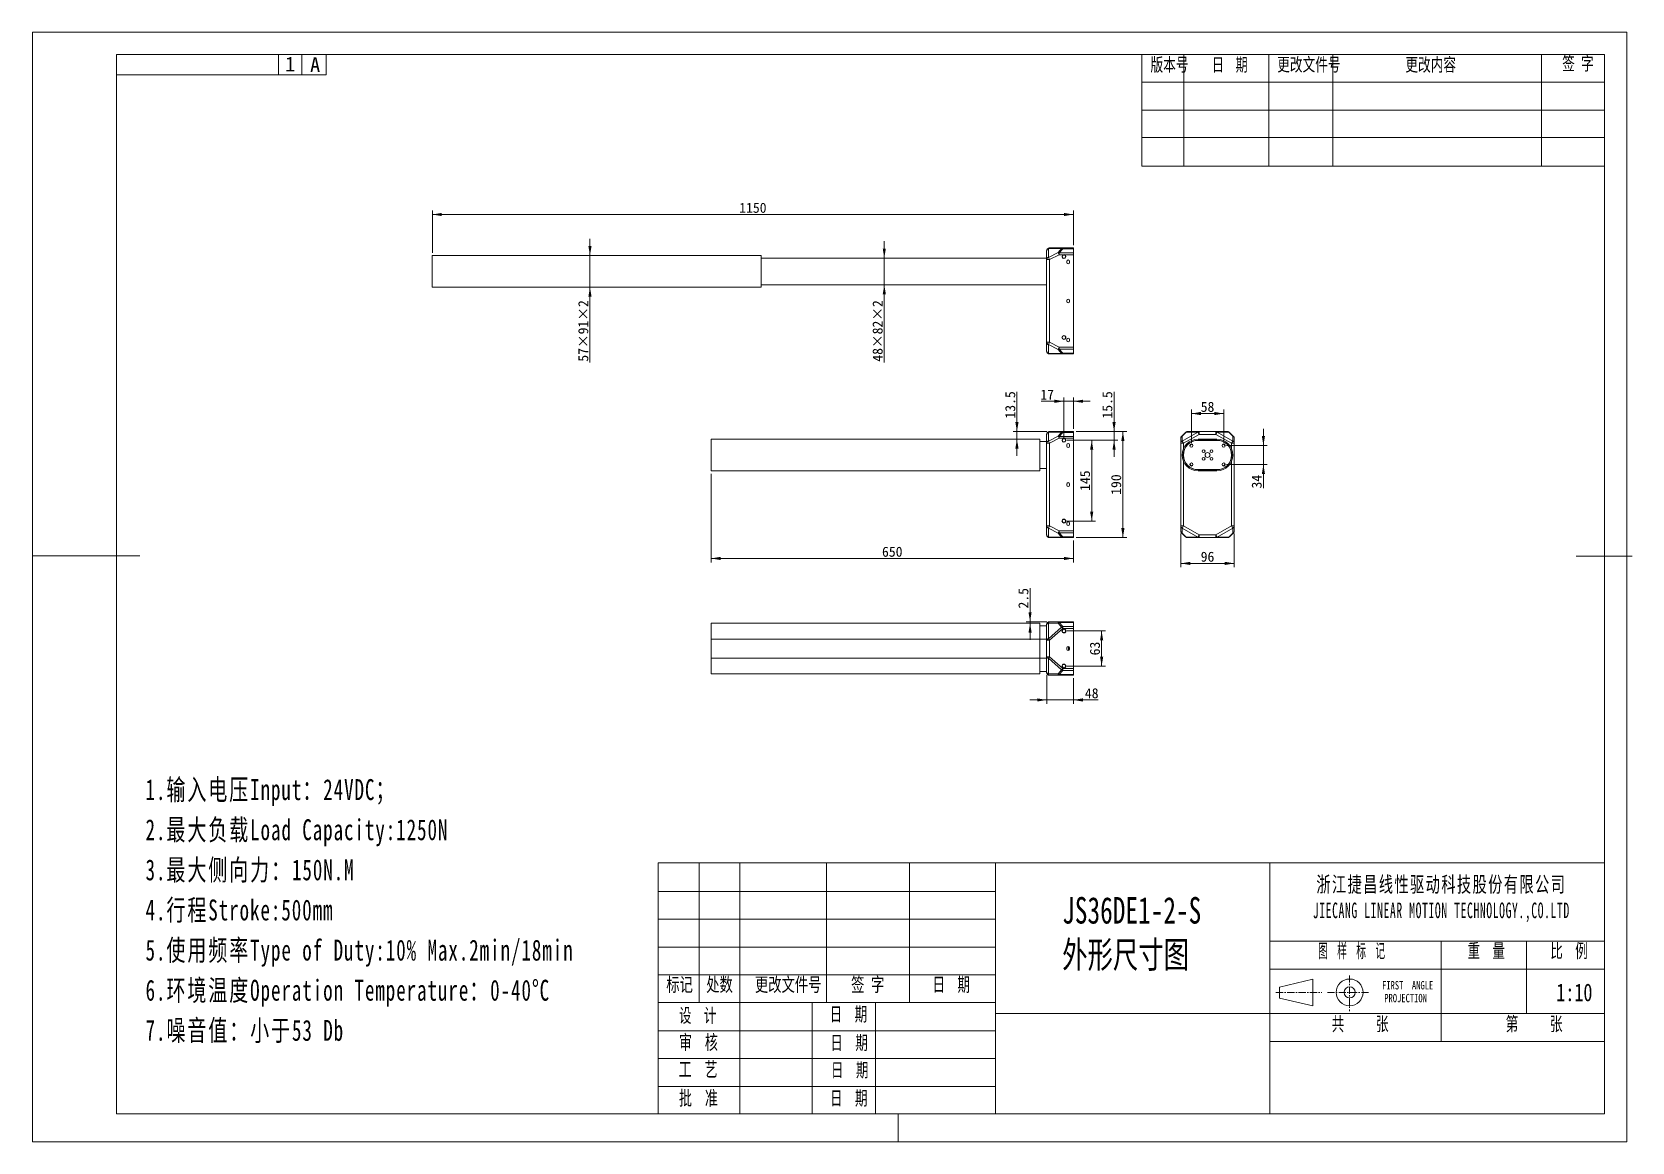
# Model space of a CAD drawing. Header units: millimetres. Extents: x -1 to 2869, y -1 to 1989.
import ezdxf

# ---------------------------------------------------------------- set-up
doc = ezdxf.new("R2010")
doc.units = ezdxf.units.MM
doc.linetypes.add('CENTER', pattern=[10.16, 6.35, -1.27, 1.27, -1.27])
doc.linetypes.add('CENTERX2', pattern=[20.32, 12.7, -2.54, 2.54, -2.54])
doc.layers.get('0').update_dxf_attribs({"lineweight": 18})
for name, color, linetype, lineweight in [('_MODEL5_1_DXF_CONTINUOUS_LINE', 7, 'Continuous', 18), ('_MODEL5_2_DXF_CONTINUOUS_LINE', 7, 'Continuous', 18), ('CAXA4', 3, 'Continuous', 25), ('DIBAN070201_DXF_CONTINUOUS_LINE', 7, 'Continuous', 18), ('OMNIMAX_FRAMDXF_CONTINUOUS_LINE', 7, 'Continuous', 18), ('OVALLEGHALOWDXF_CONTINUOUS_LINE', 7, 'Continuous', 18), ('尺寸线层', 3, 'Continuous', 18)]:
    doc.layers.add(name, color=color, linetype=linetype, lineweight=lineweight)
doc.styles.add('SLDTEXTSTYLE1', font='', dxfattribs={"width": 0.7})
doc.styles.add('SLDTEXTSTYLE2', font='', dxfattribs={"width": 0.75})
doc.styles.add('SLDTEXTSTYLE3', font='', dxfattribs={"width": 0.666667})
doc.styles.add('SLDTEXTSTYLE4', font='', dxfattribs={"width": 0.65625})
doc.styles.add('SLDTEXTSTYLE5', font='', dxfattribs={"width": 0.496589})
doc.styles.add('标准', font='', dxfattribs={"width": 0.667})
doc.styles.get('SLDTEXTSTYLE1').set_extended_font_data('宋体')
doc.styles.get('SLDTEXTSTYLE2').set_extended_font_data('宋体')
doc.styles.get('SLDTEXTSTYLE3').set_extended_font_data('宋体')
doc.styles.get('SLDTEXTSTYLE4').set_extended_font_data('宋体')
doc.styles.get('SLDTEXTSTYLE5').set_extended_font_data('宋体')
doc.styles.get('标准').set_extended_font_data('宋体')
doc.dimstyles.get("Standard").update_dxf_attribs({"dimtxt": 18, "dimasz": 17, "dimexe": 7, "dimexo": 5, "dimgap": 3, "dimtad": 1, "dimdec": 1, "dimdsep": 46, "dimtxsty": 'Standard', "dimcen": 0.09, "dimdle": 30, "dimadec": 0, "dimazin": 0, "dimtfac": 1, "dimtmove": 0, "dimatfit": 3, "dimfxl": 1, "dimtolj": 1, "dimarcsym": 0})

msp = doc.modelspace()

# ---------------------------------------------------------------- texts
at = {"color": 7, "linetype": 'Continuous', "lineweight": 0, "char_height": 26.46, "attachment_point": 1}
for s, insert, width in [('1', (453.52, 1944.86), 21.5805), ('A', (498.23, 1943.92), 35.7705)]:
    msp.add_mtext(s, dxfattribs=dict(at, insert=insert, width=width))
at = {"color": 7, "linetype": 'Continuous', "lineweight": -2, "char_height": 23.812, "attachment_point": 1}
for s, insert, width, style in [('版本号', (2005.71, 1942.59), 138.0061, 'SLDTEXTSTYLE1'), ('日  期', (2115.94, 1942.59), 121.6982, 'SLDTEXTSTYLE4'), ('更改文件号', (2232.96, 1942.82), 232.99, 'SLDTEXTSTYLE1'), ('更改内容', (2462.86, 1942.59), 185.8705, 'SLDTEXTSTYLE1'), ('签 字', (2744.09, 1944.63), 115.0982, 'SLDTEXTSTYLE1')]:
    msp.add_mtext(s, dxfattribs=dict(at, insert=insert, width=width, style=style))
at = {"linetype": 'CENTER', "insert": (2527.37, 434.38), "char_height": 28, "width": 944.193, "attachment_point": 5}
msp.add_mtext('{\\W0.7;\\T1.1;\\C0;浙江捷昌线性驱动科技股份有限公司\\P\\W0.55;JIECANG LINEAR MOTION TECHNOLOGY.,CO.LTD}', dxfattribs=at)
at = {"color": 7, "linetype": 'Continuous', "insert": (1847.3, 438.51), "char_height": 47.625, "width": 515.5207, "attachment_point": 1, "style": 'SLDTEXTSTYLE1'}
msp.add_mtext('JS36DE1-2-S\\P外形尺寸图', dxfattribs=at)
at = {"color": 7, "linetype": 'Continuous', "lineweight": 0, "attachment_point": 1}
for s, insert, char_height, width, style in [('图  样  标  记', (2306.32, 354.73), 25, 242.0527, 'SLDTEXTSTYLE5'), ('重  量', (2574.45, 354.73), 25, 136.9326, 'SLDTEXTSTYLE4'), ('比  例', (2722.87, 354.73), 25, 129.9668, 'SLDTEXTSTYLE4'), ('标记', (1137.11, 294.19), 25, 95.6145, 'SLDTEXTSTYLE1'), ('处数', (1208.81, 294.19), 25, 95.0279, 'SLDTEXTSTYLE1'), ('更改文件号', (1296.12, 294.19), 25, 244.6089, 'SLDTEXTSTYLE1'), ('签 字', (1468.66, 294.19), 25, 120.838, 'SLDTEXTSTYLE1'), ('日  期', (1614.69, 294.19), 25, 127.7671, 'SLDTEXTSTYLE4'), ('FIRST  ANGLE', (2421.04, 287.91), 15, 191.3128, 'SLDTEXTSTYLE2'), ('PROJECTION', (2425, 264.88), 15, 159.8883, 'SLDTEXTSTYLE2'), ('设  计', (1159.91, 238.7), 25, 136.1994, 'SLDTEXTSTYLE4'), ('日  期', (1430.32, 241.15), 25, 127.7671, 'SLDTEXTSTYLE4'), ('共     张', (2330.63, 223.78), 25, 210.8007, 'SLDTEXTSTYLE3'), ('第     张', (2642.76, 223.78), 25, 210.6145, 'SLDTEXTSTYLE3'), ('审  核', (1159.91, 191.21), 26, 139.169, 'SLDTEXTSTYLE4'), ('日  期', (1431.45, 190.02), 25, 127.7671, 'SLDTEXTSTYLE4'), ('工  艺', (1159.27, 142.81), 26, 140.8848, 'SLDTEXTSTYLE4'), ('日  期', (1432.6, 141.06), 25, 127.7671, 'SLDTEXTSTYLE4'), ('批  准', (1159.9, 91.17), 26, 142.4099, 'SLDTEXTSTYLE4'), ('日  期', (1430.91, 90.49), 25, 127.7671, 'SLDTEXTSTYLE4')]:
    msp.add_mtext(s, dxfattribs=dict(at, insert=insert, char_height=char_height, width=width, style=style))
at = {"color": 7, "insert": (2733.61, 283.54), "char_height": 31.75, "width": 125.0489, "attachment_point": 1, "style": 'SLDTEXTSTYLE2'}
msp.add_mtext('1:10', dxfattribs=at)
at = {"layer": 'CAXA4', "color": 0, "linetype": 'Continuous', "insert": (203.11, 649.86), "char_height": 37.5, "width": 1589.0064, "attachment_point": 1, "line_spacing_factor": 1.15057, "style": '标准'}
msp.add_mtext('\\T1.1;1.输入电压Input：24VDC；\\P2.最大负载Load Capacity:1250N\\P3.最大侧向力：150N.M\\P4.行程Stroke:500mm\\P5.使用频率Type of Duty:10% Max.2min/18min\\P6.环境温度Operation Temperature：0-40%%DC\\P7.噪音值：小于53 Db', dxfattribs=at)

# ---------------------------------------------------------------- blocks, each defined once
blk = doc.blocks.new('*X3')
at = {"layer": '尺寸线层', "linetype": 'Continuous', "lineweight": 15}
for points in [[(2208.2, 1247.9), (2211.1, 1264.9), (2205.4, 1264.9)], [(2208.2, 1213.9), (2211.1, 1196.9), (2205.4, 1196.9)]]:
    blk.add_hatch(color=0, dxfattribs=at).paths.add_polyline_path(points, flags=0)
at = {"layer": '尺寸线层', "color": 0, "linetype": 'Continuous', "lineweight": 15}
for p, q in [((2208.2, 1277.9), (2208.2, 1171.4)), ((2142, 1247.9), (2215.2, 1247.9)), ((2142, 1213.9), (2215.2, 1213.9))]:
    blk.add_line(p, q, dxfattribs=at)
at = {"layer": '尺寸线层', "color": 0, "lineweight": 15, "insert": (2196.3, 1183.1), "char_height": 18, "width": 46.659, "attachment_point": 5, "rotation": 90}
blk.add_mtext('34', dxfattribs=at)
blk = doc.blocks.new('*X4')
at = {"layer": '尺寸线层', "linetype": 'Continuous', "lineweight": 15}
for points in [[(2079, 1305.2), (2096, 1308.1), (2096, 1302.4)], [(2137, 1305.2), (2120, 1308.1), (2120, 1302.4)]]:
    blk.add_hatch(color=0, dxfattribs=at).paths.add_polyline_path(points, flags=0)
at = {"layer": '尺寸线层', "color": 0, "linetype": 'Continuous', "lineweight": 15}
for p, q in [((2079, 1252.9), (2079, 1312.2)), ((2079, 1305.2), (2137, 1305.2)), ((2137, 1252.9), (2137, 1312.2))]:
    blk.add_line(p, q, dxfattribs=at)
at = {"layer": '尺寸线层', "color": 0, "lineweight": 15, "insert": (2108, 1317.1), "char_height": 18, "width": 45.453, "attachment_point": 5}
blk.add_mtext('58', dxfattribs=at)
blk = doc.blocks.new('*X5')
at = {"layer": '尺寸线层', "linetype": 'Continuous', "lineweight": 15}
for points in [[(2060, 1036.6), (2077, 1033.8), (2077, 1039.4)], [(2156, 1036.6), (2139, 1033.8), (2139, 1039.4)]]:
    blk.add_hatch(color=0, dxfattribs=at).paths.add_polyline_path(points, flags=0)
at = {"layer": '尺寸线层', "color": 0, "linetype": 'Continuous', "lineweight": 15}
for p, q in [((2060, 1090), (2060, 1029.6)), ((2156, 1090), (2156, 1029.6)), ((2156, 1036.6), (2060, 1036.6))]:
    blk.add_line(p, q, dxfattribs=at)
at = {"layer": '尺寸线层', "color": 0, "lineweight": 15, "insert": (2108, 1048.5), "char_height": 18, "width": 46.659, "attachment_point": 5}
blk.add_mtext('96', dxfattribs=at)
blk = doc.blocks.new('*X6')
at = {"layer": '尺寸线层', "linetype": 'Continuous', "lineweight": 15}
for points in [[(1956.2, 1272.9), (1953.3, 1255.9), (1959, 1255.9)], [(1956.2, 1082.9), (1953.3, 1099.9), (1959, 1099.9)]]:
    blk.add_hatch(color=0, dxfattribs=at).paths.add_polyline_path(points, flags=0)
at = {"layer": '尺寸线层', "color": 0, "linetype": 'Continuous', "lineweight": 15}
for p, q in [((1872.5, 1272.9), (1963.2, 1272.9)), ((1956.2, 1082.9), (1956.2, 1272.9)), ((1872.5, 1082.9), (1963.2, 1082.9))]:
    blk.add_line(p, q, dxfattribs=at)
at = {"layer": '尺寸线层', "color": 0, "lineweight": 15, "insert": (1944.2, 1177.9), "char_height": 18, "width": 68.782, "attachment_point": 5, "rotation": 90}
blk.add_mtext('190', dxfattribs=at)
blk = doc.blocks.new('*X7')
at = {"layer": '尺寸线层', "linetype": 'Continuous', "lineweight": 15}
for points in [[(1217.5, 1045.5), (1234.5, 1048.3), (1234.5, 1042.6)], [(1867.5, 1045.5), (1850.5, 1048.3), (1850.5, 1042.6)]]:
    blk.add_hatch(color=0, dxfattribs=at).paths.add_polyline_path(points, flags=0)
at = {"layer": '尺寸线层', "color": 0, "linetype": 'Continuous', "lineweight": 15}
for p, q in [((1217.5, 1197.4), (1217.5, 1038.5)), ((1867.5, 1077.9), (1867.5, 1038.5)), ((1217.5, 1045.5), (1867.5, 1045.5))]:
    blk.add_line(p, q, dxfattribs=at)
at = {"layer": '尺寸线层', "color": 0, "lineweight": 15, "insert": (1542.5, 1057.4), "char_height": 18, "width": 72.201, "attachment_point": 5}
blk.add_mtext('650', dxfattribs=at)
blk = doc.blocks.new('*X8')
at = {"layer": '尺寸线层', "linetype": 'Continuous', "lineweight": 15}
for points in [[(1918, 915.5), (1920.9, 898.5), (1915.2, 898.5)], [(1918, 852.5), (1920.9, 869.5), (1915.2, 869.5)]]:
    blk.add_hatch(color=0, dxfattribs=at).paths.add_polyline_path(points, flags=0)
at = {"layer": '尺寸线层', "color": 0, "linetype": 'Continuous', "lineweight": 15}
for p, q in [((1855.5, 915.5), (1925, 915.5)), ((1918, 915.5), (1918, 852.5)), ((1855.5, 852.5), (1925, 852.5))]:
    blk.add_line(p, q, dxfattribs=at)
at = {"layer": '尺寸线层', "color": 0, "lineweight": 15, "insert": (1906.1, 884), "char_height": 18, "width": 45.855, "attachment_point": 5, "rotation": 90}
blk.add_mtext('63', dxfattribs=at)
blk = doc.blocks.new('*X9')
at = {"layer": '尺寸线层', "linetype": 'Continuous', "lineweight": 15}
for points in [[(1819.5, 791.8), (1802.5, 794.7), (1802.5, 789)], [(1867.5, 791.8), (1884.5, 794.7), (1884.5, 789)]]:
    blk.add_hatch(color=0, dxfattribs=at).paths.add_polyline_path(points, flags=0)
at = {"layer": '尺寸线层', "color": 0, "linetype": 'Continuous', "lineweight": 15}
for p, q in [((1819.5, 836), (1819.5, 784.8)), ((1867.5, 831), (1867.5, 784.8)), ((1789.5, 791.8), (1911.9, 791.8))]:
    blk.add_line(p, q, dxfattribs=at)
at = {"layer": '尺寸线层', "color": 0, "lineweight": 15, "insert": (1900.3, 803.7), "char_height": 18, "width": 46.659, "attachment_point": 5}
blk.add_mtext('48', dxfattribs=at)
blk = doc.blocks.new('*X10')
at = {"layer": '尺寸线层', "linetype": 'Continuous', "lineweight": 15}
for points in [[(1850.5, 1327.2), (1833.5, 1330), (1833.5, 1324.4)], [(1867.5, 1327.2), (1884.5, 1330), (1884.5, 1324.4)]]:
    blk.add_hatch(color=0, dxfattribs=at).paths.add_polyline_path(points, flags=0)
at = {"layer": '尺寸线层', "color": 0, "linetype": 'Continuous', "lineweight": 15}
for p, q in [((1809.6, 1327.2), (1897.5, 1327.2)), ((1850.5, 1262.4), (1850.5, 1334.2)), ((1867.5, 1277.9), (1867.5, 1334.2))]:
    blk.add_line(p, q, dxfattribs=at)
at = {"layer": '尺寸线层', "color": 0, "lineweight": 15, "insert": (1820.3, 1339.1), "char_height": 18, "width": 42.637, "attachment_point": 5}
blk.add_mtext('17', dxfattribs=at)
blk = doc.blocks.new('*X11')
at = {"layer": '尺寸线层', "linetype": 'Continuous', "lineweight": 15}
for points in [[(1766.1, 1272.9), (1769, 1289.9), (1763.3, 1289.9)], [(1766.1, 1259.4), (1769, 1242.4), (1763.3, 1242.4)]]:
    blk.add_hatch(color=0, dxfattribs=at).paths.add_polyline_path(points, flags=0)
at = {"layer": '尺寸线层', "color": 0, "linetype": 'Continuous', "lineweight": 15}
for p, q in [((1766.1, 1344.2), (1766.1, 1229.4)), ((1819.5, 1272.9), (1759.1, 1272.9)), ((1802.5, 1259.4), (1759.1, 1259.4))]:
    blk.add_line(p, q, dxfattribs=at)
at = {"layer": '尺寸线层', "color": 0, "lineweight": 15, "insert": (1754.2, 1320.7), "char_height": 18, "width": 93.922, "attachment_point": 5, "rotation": 90}
blk.add_mtext('13.5', dxfattribs=at)
blk = doc.blocks.new('*X12')
at = {"layer": '尺寸线层', "linetype": 'Continuous', "lineweight": 15}
for points in [[(1900.3, 1257.4), (1897.4, 1240.4), (1903.1, 1240.4)], [(1900.3, 1112.4), (1897.4, 1129.4), (1903.1, 1129.4)]]:
    blk.add_hatch(color=0, dxfattribs=at).paths.add_polyline_path(points, flags=0)
at = {"layer": '尺寸线层', "color": 0, "linetype": 'Continuous', "lineweight": 15}
for p, q in [((1855.5, 1257.4), (1907.3, 1257.4)), ((1900.3, 1112.4), (1900.3, 1257.4)), ((1855.5, 1112.4), (1907.3, 1112.4))]:
    blk.add_line(p, q, dxfattribs=at)
at = {"layer": '尺寸线层', "color": 0, "lineweight": 15, "insert": (1888.3, 1184.9), "char_height": 18, "width": 68.179, "attachment_point": 5, "rotation": 90}
blk.add_mtext('145', dxfattribs=at)
blk = doc.blocks.new('*X13')
at = {"layer": '尺寸线层', "linetype": 'Continuous', "lineweight": 15}
for points in [[(1940.4, 1272.9), (1943.2, 1289.9), (1937.5, 1289.9)], [(1940.4, 1257.4), (1943.2, 1240.4), (1937.5, 1240.4)]]:
    blk.add_hatch(color=0, dxfattribs=at).paths.add_polyline_path(points, flags=0)
at = {"layer": '尺寸线层', "color": 0, "linetype": 'Continuous', "lineweight": 15}
for p, q in [((1940.4, 1344.2), (1940.4, 1227.4)), ((1872.5, 1272.9), (1947.4, 1272.9)), ((1855.5, 1257.4), (1947.4, 1257.4))]:
    blk.add_line(p, q, dxfattribs=at)
at = {"layer": '尺寸线层', "color": 0, "lineweight": 15, "insert": (1928.4, 1320.7), "char_height": 18, "width": 93.922, "attachment_point": 5, "rotation": 90}
blk.add_mtext('15.5', dxfattribs=at)
blk = doc.blocks.new('*X14')
at = {"layer": '尺寸线层', "linetype": 'Continuous', "lineweight": 15}
for points in [[(1000.3, 1588.5), (997.4, 1605.5), (1003.1, 1605.5)], [(1000.3, 1531.5), (997.4, 1514.5), (1003.1, 1514.5)]]:
    blk.add_hatch(color=0, dxfattribs=at).paths.add_polyline_path(points, flags=0)
at = {"layer": '尺寸线层', "color": 0, "linetype": 'Continuous', "lineweight": 15}
for p, q in [((1000.3, 1397), (1000.3, 1618.5)), ((1111.2, 1588.5), (993.3, 1588.5)), ((1053.7, 1531.5), (993.3, 1531.5))]:
    blk.add_line(p, q, dxfattribs=at)
at = {"layer": '尺寸线层', "color": 0, "lineweight": 15, "insert": (988.3, 1453.3), "char_height": 18, "width": 225.453, "attachment_point": 5, "rotation": 90}
blk.add_mtext('57×91×2', dxfattribs=at)
blk = doc.blocks.new('*X15')
at = {"layer": '尺寸线层', "linetype": 'Continuous', "lineweight": 15}
for points in [[(1528.2, 1584), (1525.4, 1601), (1531, 1601)], [(1528.2, 1536), (1525.4, 1519), (1531, 1519)]]:
    blk.add_hatch(color=0, dxfattribs=at).paths.add_polyline_path(points, flags=0)
at = {"layer": '尺寸线层', "color": 0, "linetype": 'Continuous', "lineweight": 15}
for p, q in [((1528.2, 1396.7), (1528.2, 1614)), ((1558.1, 1584), (1521.2, 1584)), ((1548.9, 1536), (1521.2, 1536))]:
    blk.add_line(p, q, dxfattribs=at)
at = {"layer": '尺寸线层', "color": 0, "lineweight": 15, "insert": (1516.3, 1453.3), "char_height": 18, "width": 226.659, "attachment_point": 5, "rotation": 90}
blk.add_mtext('48×82×2', dxfattribs=at)
blk = doc.blocks.new('*X16')
at = {"layer": '尺寸线层', "linetype": 'Continuous', "lineweight": 15}
for points in [[(717.5, 1662), (734.5, 1664.8), (734.5, 1659.2)], [(1867.5, 1662), (1850.5, 1664.8), (1850.5, 1659.2)]]:
    blk.add_hatch(color=0, dxfattribs=at).paths.add_polyline_path(points, flags=0)
at = {"layer": '尺寸线层', "color": 0, "linetype": 'Continuous', "lineweight": 15}
for p, q in [((717.5, 1593.5), (717.5, 1669)), ((1867.5, 1607), (1867.5, 1669)), ((717.5, 1662), (1867.5, 1662))]:
    blk.add_line(p, q, dxfattribs=at)
at = {"layer": '尺寸线层', "color": 0, "lineweight": 15, "insert": (1292.5, 1673.9), "char_height": 18, "width": 94.525, "attachment_point": 5}
blk.add_mtext('1150', dxfattribs=at)
blk = doc.blocks.new('*X17')
at = {"layer": '尺寸线层', "linetype": 'Continuous', "lineweight": 15}
for points in [[(1789.7, 932), (1792.5, 949), (1786.9, 949)], [(1789.7, 929.5), (1792.5, 912.5), (1786.9, 912.5)]]:
    blk.add_hatch(color=0, dxfattribs=at).paths.add_polyline_path(points, flags=0)
at = {"layer": '尺寸线层', "color": 0, "linetype": 'Continuous', "lineweight": 15}
for p, q in [((1789.7, 992), (1789.7, 899.5)), ((1819.5, 932), (1782.7, 932)), ((1802.5, 929.5), (1782.7, 929.5))]:
    blk.add_line(p, q, dxfattribs=at)
at = {"layer": '尺寸线层', "color": 0, "lineweight": 15, "insert": (1777.8, 974.1), "char_height": 18, "width": 71.397, "attachment_point": 5, "rotation": 90}
blk.add_mtext('2.5', dxfattribs=at)

# ---------------------------------------------------------------- dimensions: what is measured, and where the dimension line sits
at = {"layer": '尺寸线层', "lineweight": 15}
for base, p1, p2, picture, middle in [((1867.45, 1661.99), (717.45, 1588.51), (1867.45, 1602.01), '*X16', (1292.45, 1673.94)), ((2136.97, 1305.23), (2078.97, 1247.89), (2136.97, 1247.89), '*X4', (2107.97, 1317.12)), ((1867.45, 1045.46), (1217.45, 1202.39), (1867.45, 1082.89), '*X7', (1542.45, 1057.36)), ((2059.97, 1036.61), (2155.97, 1094.96), (2059.97, 1094.96), '*X5', (2107.97, 1048.51))]:
    dim = msp.add_linear_dim(base=base, p1=p1, p2=p2, dimstyle='Standard', override={"dimsah": 1, "dimtfill": 1, "dimtzin": 8}, dxfattribs=at)
    dim.commit()
    dim.dimension.update_dxf_attribs({"geometry": picture, "text_midpoint": middle})
for base, p1, p2, text, picture, middle in [((1000.27, 1588.51), (1058.67, 1531.51), (1116.15, 1588.51), '57×91×2', '*X14', (988.32, 1453.32)), ((1528.19, 1584.01), (1553.95, 1536.01), (1563.14, 1584.01), '48×82×2', '*X15', (1516.29, 1453.32))]:
    dim = msp.add_linear_dim(base=base, p1=p1, p2=p2, angle=90, text=text, dimstyle='Standard', override={"dimsah": 1, "dimtfill": 1}, dxfattribs=at)
    dim.commit()
    dim.dimension.update_dxf_attribs({"geometry": picture, "text_midpoint": middle, "dimtype": 160})
for base, p1, p2, picture, middle in [((1766.15, 1259.39), (1824.45, 1272.89), (1807.45, 1259.39), '*X11', (1754.2, 1320.67)), ((1940.37, 1257.39), (1867.45, 1272.89), (1850.45, 1257.39), '*X13', (1928.42, 1320.67)), ((2208.25, 1213.89), (2136.97, 1247.89), (2136.97, 1213.89), '*X3', (2196.35, 1183.07)), ((1789.69, 929.47), (1824.45, 931.97), (1807.45, 929.47), '*X17', (1777.79, 974.12))]:
    dim = msp.add_linear_dim(base=base, p1=p1, p2=p2, angle=270, dimstyle='Standard', override={"dimsah": 1, "dimtfill": 1, "dimtzin": 8}, dxfattribs=at)
    dim.commit()
    dim.dimension.update_dxf_attribs({"geometry": picture, "text_midpoint": middle, "dimtype": 160})
for base, p1, p2, picture, middle in [((1867.45, 1327.19), (1850.45, 1257.39), (1867.45, 1272.89), '*X10', (1820.29, 1339.14)), ((1867.45, 791.83), (1819.45, 840.97), (1867.45, 835.97), '*X9', (1900.27, 803.73))]:
    dim = msp.add_linear_dim(base=base, p1=p1, p2=p2, dimstyle='Standard', override={"dimsah": 1, "dimtfill": 1, "dimtzin": 8}, dxfattribs=at)
    dim.commit()
    dim.dimension.update_dxf_attribs({"geometry": picture, "text_midpoint": middle, "dimtype": 160})
for base, p1, p2, angle, picture, middle in [((1956.18, 1272.89), (1867.45, 1082.89), (1867.45, 1272.89), 90, '*X6', (1944.23, 1177.89)), ((1900.27, 1257.39), (1850.45, 1112.39), (1850.45, 1257.39), 90, '*X12', (1888.32, 1184.89)), ((1918.02, 852.47), (1850.45, 915.47), (1850.45, 852.47), 270, '*X8', (1906.12, 883.97))]:
    dim = msp.add_linear_dim(base=base, p1=p1, p2=p2, angle=angle, dimstyle='Standard', override={"dimsah": 1, "dimtfill": 1, "dimtzin": 8}, dxfattribs=at)
    dim.commit()
    dim.dimension.update_dxf_attribs({"geometry": picture, "text_midpoint": middle})

# ---------------------------------------------------------------- linework, layer by layer
at = {"color": 7, "linetype": 'Continuous', "lineweight": 0}
for p, q in [((2860, 1989.12), (0, 1989.12)), ((0, 1989.12), (0, 0)), ((2860, 0), (2860, 1989.12)), ((441.39, 1948.93), (441.39, 1912.15)), ((483.25, 1949.21), (483.25, 1912.15)), ((527.26, 1948.93), (527.26, 1912.15)), ((1990.15, 1748.93), (1990.15, 1948.93)), ((2065.5, 1748.93), (2065.5, 1948.93)), ((2218.11, 1748.93), (2218.11, 1948.93)), ((2332.51, 1748.93), (2332.51, 1948.93)), ((2707.28, 1748.93), (2707.28, 1948.93)), ((527.26, 1912.15), (151.02, 1912.15)), ((2820, 1899.46), (1990.15, 1899.46)), ((2820, 1848.93), (1990.15, 1848.93)), ((2820, 1800.12), (1990.15, 1800.12)), ((2819.28, 1748.93), (1990.15, 1748.93)), ((-0.6, 1050.4), (193.05, 1050.4)), ((2869.4, 1049.46), (2769.4, 1049.46)), ((1122.31, 499.72), (2819.85, 499.72)), ((1122.31, 499.72), (1122.31, 49.72)), ((1196.26, 249.46), (1196.26, 499.46)), ((1268.86, 499.46), (1268.86, 49.46)), ((1424.79, 249.46), (1424.79, 499.46)), ((1573.32, 499.72), (1573.36, 249.46)), ((1727.52, 500), (1727.52, 50)), ((2219.85, 499.72), (2219.85, 49.72)), ((2819.85, 499.72), (2819.85, 49.72)), ((1122.31, 448.74), (1727.52, 448.74)), ((1122.31, 399.12), (1727.52, 399.12)), ((1122.31, 348.71), (1727.52, 348.71)), ((2219.4, 359.46), (2819.4, 359.46)), ((2527.01, 359.46), (2527.01, 179.46)), ((2679.88, 359.46), (2679.88, 229.46)), ((1122.31, 299.26), (1727.52, 299.26)), ((2219.4, 309.46), (2819.4, 309.46)), ((2237.13, 277.23), (2297.13, 291.23)), ((2297.13, 291.23), (2297.13, 243.23)), ((2237.13, 277.23), (2237.13, 257.23)), ((2237.13, 277.23), (2237.13, 257.23)), ((1122.31, 249.46), (1727.52, 249.46)), ((1398.69, 249.46), (1398.69, 49.46)), ((1512.56, 249.46), (1512.56, 49.46)), ((1727.52, 230), (2319.88, 230)), ((2237.13, 257.23), (2297.13, 243.23)), ((2319.88, 230), (2819.85, 230)), ((1122.31, 198.41), (1727.52, 198.41)), ((2219.85, 179.72), (2819.85, 179.72)), ((1122.31, 149.14), (1727.52, 149.14)), ((1122.31, 99.14), (1727.52, 99.14)), ((2819.85, 49.72), (1122.31, 49.72)), ((1552.9, -0.54), (1552.9, 49.46)), ((0, 0), (2860, 0))]:
    msp.add_line(p, q, dxfattribs=at)
at = {"color": 7, "linetype": 'Continuous', "lineweight": 15}
for p, q in [((2819.85, 1948.93), (151.02, 1948.93)), ((151.02, 1948.93), (151.02, 49.72)), ((2819.85, 49.72), (2819.85, 1948.93)), ((151.02, 49.72), (2819.85, 49.72))]:
    msp.add_line(p, q, dxfattribs=at)
at = {"color": 7, "linetype": 'CENTERX2', "lineweight": 0}
for p, q in [((2362.94, 298.08), (2362.94, 233.85)), ((2230.74, 267.23), (2313.08, 267.23)), ((2323, 267.57), (2398.11, 267.57))]:
    msp.add_line(p, q, dxfattribs=at)
at = {"color": 7, "linetype": 'Continuous', "lineweight": 0}
for radius in [24, 10]:
    msp.add_circle((2362.94, 267.57), radius, dxfattribs=at)
at = {"layer": '_MODEL5_1_DXF_CONTINUOUS_LINE', "color": 7, "linetype": 'Continuous'}
for p, q in [((1819.45, 1584.01), (1307.45, 1584.01)), ((1307.45, 1536.01), (1819.45, 1536.01)), ((1819.45, 1254.89), (1807.45, 1254.89)), ((1807.45, 1206.89), (1819.45, 1206.89)), ((1819.45, 924.97), (1807.45, 924.97)), ((1807.45, 900.97), (1819.45, 900.97)), ((1819.45, 866.97), (1807.45, 866.97)), ((1819.45, 842.97), (1807.45, 842.97))]:
    msp.add_line(p, q, dxfattribs=at)
for centre, start, end in [((2090.97, 1230.89), 118.08596, 132.32947), ((2124.97, 1230.89), 47.68681, 61.8783), ((2090.97, 1230.89), 227.67066, 241.9174), ((2124.97, 1230.89), 298.1242, 312.30833)]:
    msp.add_arc(centre, 22, start, end, dxfattribs=at)
at = {"layer": '_MODEL5_2_DXF_CONTINUOUS_LINE', "color": 7, "linetype": 'Continuous'}
for p, q in [((2124.97, 1257.14), (2090.97, 1257.14)), ((2090.97, 1204.64), (2124.97, 1204.64))]:
    msp.add_line(p, q, dxfattribs=at)
for centre, radius in [((2078.97, 1247.89), 2.9), ((2100.97, 1237.89), 2.5), ((2107.97, 1230.89), 4.5), ((2114.97, 1237.89), 2.5), ((2136.97, 1247.89), 2.9), ((2078.97, 1213.89), 2.9), ((2100.97, 1223.89), 2.5), ((2114.97, 1223.89), 2.5), ((2136.97, 1213.89), 2.9)]:
    msp.add_circle(centre, radius, dxfattribs=at)
for centre, start, end in [((2090.97, 1230.89), 90, 270), ((2124.97, 1230.89), 270, 90)]:
    msp.add_arc(centre, 26.25, start, end, dxfattribs=at)
at = {"layer": 'DIBAN070201_DXF_CONTINUOUS_LINE', "color": 7, "linetype": 'Continuous'}
for p, q in [((1855.6, 884.95), (1855.6, 883)), ((1858.6, 880.72), (1858.6, 887.23)), ((1860.3, 882.97), (1860.3, 884.97))]:
    msp.add_line(p, q, dxfattribs=at)
for centre, start, end in [((1857.95, 884.97), 0, 179.6795), ((1857.95, 882.97), 180.28043, 360)]:
    msp.add_arc(centre, 2.35, start, end, dxfattribs=at)
for points in [[(1855.6, 884.95), (1855.6, 884.96), (1855.6, 884.98), (1855.6, 884.99)], [(1855.6, 883), (1855.6, 882.99), (1855.6, 882.97), (1855.6, 882.96)]]:
    msp.add_open_spline(points, degree=3, dxfattribs=at)
at = {"layer": 'OMNIMAX_FRAMDXF_CONTINUOUS_LINE', "color": 7, "linetype": 'Continuous'}
for p, q in [((1819.45, 1417.01), (1819.45, 1597.01)), ((1819.45, 1581.09), (1824.45, 1581.09)), ((1822.46, 1601), (1846.22, 1601)), ((1822.46, 1601), (1822.46, 1585.07)), ((1822.46, 1585.07), (1840.16, 1593.92)), ((1824.45, 1581.09), (1822.46, 1585.07)), ((1824.45, 1602.01), (1867.45, 1602.01)), ((1842.15, 1589.94), (1824.45, 1581.09)), ((1824.45, 1432.93), (1824.45, 1581.09)), ((1840.16, 1593.92), (1846.22, 1601)), ((1840.16, 1593.92), (1842.15, 1589.94)), ((1848.21, 1600.55), (1842.15, 1593.48)), ((1867.45, 1593.48), (1842.15, 1593.48)), ((1842.15, 1589.94), (1842.15, 1593.48)), ((1842.15, 1589.94), (1849.75, 1589.94)), ((1848.21, 1600.55), (1848.21, 1602.01)), ((1848.21, 1600.55), (1867.45, 1600.55)), ((1849.75, 1589.94), (1849.85, 1589.45)), ((1850.45, 1589.51), (1850.45, 1590.02)), ((1851.05, 1589.45), (1851.15, 1589.94)), ((1851.15, 1589.94), (1867.45, 1589.94)), ((1867.45, 1602.01), (1867.45, 1412.01)), ((1855.45, 1576.01), (1855.45, 1578.01)), ((1860.45, 1578.01), (1860.45, 1576.01)), ((1855.45, 1506.01), (1855.45, 1508.01)), ((1860.45, 1508.01), (1860.45, 1506.01)), ((1855.45, 1436.01), (1855.45, 1438.01)), ((1860.45, 1438.01), (1860.45, 1436.01)), ((1824.45, 1432.93), (1819.45, 1432.93)), ((1822.46, 1428.95), (1824.45, 1432.93)), ((1840.16, 1420.1), (1822.46, 1428.95)), ((1822.46, 1428.95), (1822.46, 1413.03)), ((1846.22, 1413.03), (1822.46, 1413.03)), ((1824.45, 1432.93), (1842.15, 1424.08)), ((1824.45, 1412.01), (1867.45, 1412.01)), ((1842.15, 1424.08), (1840.16, 1420.1)), ((1846.22, 1413.03), (1840.16, 1420.1)), ((1867.45, 1424.08), (1842.15, 1424.08)), ((1842.15, 1420.55), (1842.15, 1424.08)), ((1842.15, 1420.55), (1867.45, 1420.55)), ((1842.15, 1420.55), (1848.21, 1413.48)), ((1867.45, 1413.48), (1848.21, 1413.48)), ((1848.21, 1412.01), (1848.21, 1413.48)), ((1819.45, 1087.89), (1819.45, 1267.89)), ((1822.46, 1271.88), (1846.22, 1271.88)), ((1822.46, 1271.88), (1822.46, 1255.95)), ((1822.46, 1255.95), (1840.16, 1264.8)), ((1824.45, 1272.89), (1867.45, 1272.89)), ((1840.16, 1264.8), (1846.22, 1271.88)), ((1840.16, 1264.8), (1842.15, 1260.82)), ((1848.21, 1271.43), (1842.15, 1264.36)), ((1867.45, 1264.36), (1842.15, 1264.36)), ((1842.15, 1260.82), (1842.15, 1264.36)), ((1848.21, 1271.43), (1848.21, 1272.89)), ((1848.21, 1271.43), (1867.45, 1271.43)), ((1867.45, 1272.89), (1867.45, 1082.89)), ((2061.44, 1264.36), (2068.51, 1271.43)), ((2069.77, 1271.88), (2062.7, 1264.8)), ((2062.7, 1255.95), (2090.56, 1271.88)), ((2062.7, 1255.95), (2062.7, 1264.8)), ((2092.83, 1267.89), (2064.97, 1251.97)), ((2090.56, 1271.88), (2069.77, 1271.88)), ((2072.04, 1272.89), (2143.9, 1272.89)), ((2090.56, 1271.88), (2092.83, 1267.89)), ((2092.83, 1267.89), (2092.83, 1272.89)), ((2092.83, 1267.89), (2123.11, 1267.89)), ((2123.11, 1272.89), (2123.11, 1267.89)), ((2123.11, 1267.89), (2125.39, 1271.88)), ((2150.97, 1251.97), (2123.11, 1267.89)), ((2125.39, 1271.88), (2153.25, 1255.95)), ((2125.39, 1271.88), (2146.18, 1271.88)), ((2153.25, 1264.8), (2146.18, 1271.88)), ((2147.44, 1271.43), (2154.51, 1264.36)), ((2153.25, 1255.95), (2153.25, 1264.8)), ((1819.45, 1251.97), (1824.45, 1251.97)), ((1824.45, 1251.97), (1822.46, 1255.95)), ((1842.15, 1260.82), (1824.45, 1251.97)), ((1824.45, 1103.81), (1824.45, 1251.97)), ((1842.15, 1260.82), (1849.75, 1260.82)), ((1849.75, 1260.82), (1849.85, 1260.33)), ((1850.45, 1260.39), (1850.45, 1260.9)), ((1851.05, 1260.33), (1851.15, 1260.82)), ((1851.15, 1260.82), (1867.45, 1260.82)), ((1855.45, 1246.89), (1855.45, 1248.89)), ((1860.45, 1248.89), (1860.45, 1246.89)), ((2059.97, 1094.96), (2059.97, 1260.82)), ((2059.97, 1251.97), (2064.97, 1251.97)), ((2064.97, 1251.97), (2062.7, 1255.95)), ((2064.97, 1242.48), (2064.97, 1251.97)), ((2064.97, 1234.47), (2064.97, 1235.83)), ((2153.25, 1255.95), (2150.97, 1251.97)), ((2150.97, 1251.97), (2150.97, 1242.48)), ((2150.97, 1251.97), (2155.97, 1251.97)), ((2150.97, 1235.81), (2150.97, 1234.47)), ((2155.97, 1094.96), (2155.97, 1260.82)), ((2064.97, 1225.97), (2064.97, 1227.32)), ((2064.97, 1103.81), (2064.97, 1219.3)), ((2150.97, 1227.32), (2150.97, 1225.97)), ((2150.97, 1219.31), (2150.97, 1103.81)), ((1855.45, 1176.89), (1855.45, 1178.89)), ((1860.45, 1178.89), (1860.45, 1176.89)), ((1824.45, 1103.81), (1819.45, 1103.81)), ((1822.46, 1099.83), (1824.45, 1103.81)), ((1840.16, 1090.98), (1822.46, 1099.83)), ((1822.46, 1099.83), (1822.46, 1083.91)), ((1824.45, 1103.81), (1842.15, 1094.96)), ((1842.15, 1094.96), (1840.16, 1090.98)), ((1846.22, 1083.91), (1840.16, 1090.98)), ((1867.45, 1094.96), (1842.15, 1094.96)), ((1842.15, 1091.43), (1842.15, 1094.96)), ((1842.15, 1091.43), (1867.45, 1091.43)), ((1842.15, 1091.43), (1848.21, 1084.36)), ((1855.45, 1106.89), (1855.45, 1108.89)), ((1860.45, 1108.89), (1860.45, 1106.89)), ((2064.97, 1103.81), (2059.97, 1103.81)), ((2068.51, 1084.36), (2061.44, 1091.43)), ((2062.7, 1099.83), (2064.97, 1103.81)), ((2090.56, 1083.91), (2062.7, 1099.83)), ((2062.7, 1090.98), (2062.7, 1099.83)), ((2062.7, 1090.98), (2069.77, 1083.91)), ((2064.97, 1103.81), (2092.83, 1087.89)), ((2123.11, 1087.89), (2150.97, 1103.81)), ((2153.25, 1099.83), (2125.39, 1083.91)), ((2146.18, 1083.91), (2153.25, 1090.98)), ((2154.51, 1091.43), (2147.44, 1084.36)), ((2155.97, 1103.81), (2150.97, 1103.81)), ((2150.97, 1103.81), (2153.25, 1099.83)), ((2153.25, 1090.98), (2153.25, 1099.83)), ((1846.22, 1083.91), (1822.46, 1083.91)), ((1824.45, 1082.89), (1867.45, 1082.89)), ((1867.45, 1084.36), (1848.21, 1084.36)), ((1848.21, 1082.89), (1848.21, 1084.36)), ((2069.77, 1083.91), (2090.56, 1083.91)), ((2072.04, 1082.89), (2143.9, 1082.89)), ((2092.83, 1087.89), (2090.56, 1083.91)), ((2123.11, 1087.89), (2092.83, 1087.89)), ((2092.83, 1082.89), (2092.83, 1087.89)), ((2125.39, 1083.91), (2123.11, 1087.89)), ((2123.11, 1087.89), (2123.11, 1082.89)), ((2146.18, 1083.91), (2125.39, 1083.91)), ((1819.45, 840.97), (1819.45, 926.97)), ((1822.46, 929.25), (1840.16, 929.25)), ((1822.46, 929.25), (1822.46, 901.39)), ((1822.46, 901.39), (1846.22, 922.18)), ((1824.45, 931.97), (1850.97, 931.97)), ((1848.21, 919.9), (1824.45, 899.11)), ((1846.22, 922.18), (1840.16, 929.25)), ((1842.15, 930.51), (1842.15, 931.97)), ((1842.15, 930.51), (1867.45, 930.51)), ((1842.15, 930.51), (1848.21, 923.44)), ((1846.22, 922.18), (1848.21, 919.9)), ((1867.45, 923.44), (1848.21, 923.44)), ((1848.21, 919.9), (1848.21, 923.44)), ((1848.21, 919.9), (1867.45, 919.9)), ((1849.75, 931.97), (1850.45, 931.97)), ((1850.45, 931.97), (1851.15, 931.97)), ((1867.45, 931.97), (1851.15, 931.97)), ((1867.45, 931.97), (1867.45, 835.97)), ((1819.45, 899.11), (1824.45, 899.11)), ((1824.45, 899.11), (1822.46, 901.39)), ((1824.45, 868.84), (1824.45, 899.11)), ((1824.45, 868.84), (1819.45, 868.84)), ((1822.46, 866.56), (1824.45, 868.84)), ((1822.46, 866.56), (1846.22, 845.77)), ((1822.46, 866.56), (1822.46, 838.7)), ((1824.45, 868.84), (1848.21, 848.05)), ((1855.45, 882.97), (1855.45, 884.97)), ((1860.45, 884.97), (1860.45, 882.97)), ((1822.46, 838.7), (1840.16, 838.7)), ((1824.45, 835.97), (1851.07, 835.97)), ((1840.16, 838.7), (1846.22, 845.77)), ((1848.21, 844.51), (1842.15, 837.44)), ((1867.45, 837.44), (1842.15, 837.44)), ((1842.15, 835.97), (1842.15, 837.44)), ((1848.21, 848.05), (1846.22, 845.77)), ((1867.45, 848.05), (1848.21, 848.05)), ((1848.21, 844.51), (1848.21, 848.05)), ((1848.21, 844.51), (1867.45, 844.51)), ((1850.45, 835.98), (1849.75, 835.97)), ((1851.15, 835.97), (1850.45, 835.98)), ((1851.15, 835.97), (1867.45, 835.97))]:
    msp.add_line(p, q, dxfattribs=at)
for centre, radius in [((1850.45, 1586.51), 3), ((1850.45, 1441.51), 3.5), ((1850.45, 1441.51), 3), ((1850.45, 1257.39), 3), ((1850.45, 1112.39), 3.5), ((1850.45, 1112.39), 3), ((1850.45, 915.47), 3.5), ((1850.45, 915.47), 3), ((1850.45, 852.47), 3.5), ((1850.45, 852.47), 3)]:
    msp.add_circle(centre, radius, dxfattribs=at)
for centre, radius, start, end in [((1824.45, 1597.01), 5, 90, 180), ((1850.45, 1586.51), 3.5, 101.56585, 78.43415), ((1850.45, 1586.85), 3.17, 90.03543, 102.80607), ((1850.45, 1586.85), 3.17, 77.19408, 89.96475), ((1857.95, 1578.01), 2.5, 0, 180), ((1857.95, 1576.01), 2.5, 180, 0), ((1857.95, 1508.01), 2.5, 360, 180), ((1857.95, 1506.01), 2.5, 180, 0), ((1857.95, 1438.01), 2.5, 360, 180), ((1857.95, 1436.01), 2.5, 180, 360), ((1824.45, 1417.01), 5, 180, 270), ((1824.45, 1267.89), 5, 90, 180), ((2064.97, 1260.82), 5, 135, 180), ((2072.04, 1267.89), 5, 90, 135), ((2143.9, 1267.89), 5, 45, 90), ((2150.97, 1260.82), 5, 0, 45), ((1850.45, 1257.39), 3.5, 101.56585, 78.43415), ((1850.45, 1257.73), 3.17, 90.03543, 102.80607), ((1850.45, 1257.73), 3.17, 77.19408, 89.96475), ((1857.95, 1248.89), 2.5, 0, 180), ((1857.95, 1246.89), 2.5, 180, 360), ((1857.95, 1178.89), 2.5, 0, 180), ((1857.95, 1176.89), 2.5, 180, 0), ((1857.95, 1108.89), 2.5, 360, 180), ((1857.95, 1106.89), 2.5, 180, 0), ((2064.97, 1094.96), 5, 180, 225), ((2150.97, 1094.96), 5, 315, 360), ((1824.45, 1087.89), 5, 180, 270), ((2072.04, 1087.89), 5, 225, 270), ((2143.9, 1087.89), 5, 270, 315), ((1824.45, 926.97), 5, 90, 180), ((1857.95, 884.97), 2.5, 0, 180), ((1857.95, 882.97), 2.5, 180, 360), ((1824.45, 840.97), 5, 180, 270)]:
    msp.add_arc(centre, radius, start, end, dxfattribs=at)
for points, knots in [([(1819.45, 1597.01), (1819.45, 1597.43), (1819.6, 1598.29), (1820.23, 1599.45), (1821.21, 1600.4), (1822.03, 1600.83), (1822.46, 1601)], [0, 0, 0, 0, 1.263907, 2.5594833, 3.9064103, 5.3063806, 5.3063806, 5.3063806, 5.3063806]), ([(1822.46, 1585.07), (1822.03, 1584.91), (1821.21, 1584.48), (1820.23, 1583.53), (1819.6, 1582.37), (1819.45, 1581.51), (1819.45, 1581.09)], [0, 0, 0, 0, 1.4002517, 2.7471245, 4.0425595, 5.3063837, 5.3063837, 5.3063837, 5.3063837]), ([(1822.46, 1601), (1822.72, 1601.3), (1823.19, 1601.69), (1823.91, 1601.97), (1824.27, 1602.01), (1824.45, 1602.01)], [0, 0, 0, 0, 1.2110339, 1.7667809, 2.3046645, 2.3046645, 2.3046645, 2.3046645]), ([(1842.15, 1593.48), (1841.98, 1593.55), (1841.34, 1593.79), (1840.66, 1593.93), (1840.16, 1593.92)], [0, 0, 0, 0, 0.5535474, 2.0530536, 2.0530536, 2.0530536, 2.0530536]), ([(1848.21, 1602.01), (1848.03, 1602.01), (1847.67, 1601.97), (1846.95, 1601.69), (1846.48, 1601.3), (1846.22, 1601)], [0, 0, 0, 0, 0.5380662, 1.0937912, 2.3046662, 2.3046662, 2.3046662, 2.3046662]), ([(1846.22, 1601), (1846.38, 1601), (1847.06, 1600.96), (1847.73, 1600.76), (1848.21, 1600.55)], [0, 0, 0, 0, 0.4733683, 2.0532698, 2.0532698, 2.0532698, 2.0532698]), ([(1819.45, 1432.93), (1819.45, 1432.51), (1819.6, 1431.66), (1820.23, 1430.5), (1821.21, 1429.55), (1822.03, 1429.12), (1822.46, 1428.95)], [0, 0, 0, 0, 1.2638242, 2.5592592, 3.906132, 5.3063837, 5.3063837, 5.3063837, 5.3063837]), ([(1822.46, 1413.03), (1822.03, 1413.2), (1821.21, 1413.63), (1820.23, 1414.58), (1819.6, 1415.74), (1819.45, 1416.59), (1819.45, 1417.01)], [0, 0, 0, 0, 1.3999702, 2.7468972, 4.0424735, 5.3063806, 5.3063806, 5.3063806, 5.3063806]), ([(1824.45, 1412.01), (1824.27, 1412.01), (1823.91, 1412.06), (1823.19, 1412.34), (1822.72, 1412.73), (1822.46, 1413.03)], [0, 0, 0, 0, 0.5378837, 1.0936306, 2.3046645, 2.3046645, 2.3046645, 2.3046645]), ([(1840.16, 1420.1), (1840.32, 1420.1), (1841, 1420.14), (1841.67, 1420.34), (1842.15, 1420.55)], [0, 0, 0, 0, 0.4733688, 2.0532698, 2.0532698, 2.0532698, 2.0532698]), ([(1848.21, 1413.48), (1848.04, 1413.41), (1847.41, 1413.16), (1846.72, 1413.03), (1846.22, 1413.03)], [0, 0, 0, 0, 0.5535479, 2.0530536, 2.0530536, 2.0530536, 2.0530536]), ([(1846.22, 1413.03), (1846.48, 1412.73), (1846.95, 1412.34), (1847.67, 1412.06), (1848.03, 1412.01), (1848.21, 1412.01)], [0, 0, 0, 0, 1.210875, 1.7665999, 2.3046662, 2.3046662, 2.3046662, 2.3046662]), ([(1819.45, 1267.89), (1819.45, 1268.31), (1819.6, 1269.17), (1820.23, 1270.33), (1821.21, 1271.28), (1822.03, 1271.71), (1822.46, 1271.88)], [0, 0, 0, 0, 1.263907, 2.5594833, 3.9064103, 5.3063806, 5.3063806, 5.3063806, 5.3063806]), ([(1822.46, 1271.88), (1822.72, 1272.18), (1823.19, 1272.57), (1823.91, 1272.85), (1824.27, 1272.89), (1824.45, 1272.89)], [0, 0, 0, 0, 1.2110339, 1.7667809, 2.3046645, 2.3046645, 2.3046645, 2.3046645]), ([(1842.15, 1264.36), (1841.98, 1264.43), (1841.34, 1264.67), (1840.66, 1264.81), (1840.16, 1264.8)], [0, 0, 0, 0, 0.5535474, 2.0530536, 2.0530536, 2.0530536, 2.0530536]), ([(1848.21, 1272.89), (1848.03, 1272.89), (1847.67, 1272.85), (1846.95, 1272.57), (1846.48, 1272.18), (1846.22, 1271.88)], [0, 0, 0, 0, 0.5380662, 1.0937912, 2.3046662, 2.3046662, 2.3046662, 2.3046662]), ([(1846.22, 1271.88), (1846.38, 1271.88), (1847.06, 1271.84), (1847.73, 1271.64), (1848.21, 1271.43)], [0, 0, 0, 0, 0.4733683, 2.0532698, 2.0532698, 2.0532698, 2.0532698]), ([(2059.97, 1260.82), (2059.97, 1261.15), (2060.05, 1261.81), (2060.41, 1262.75), (2060.99, 1263.59), (2061.5, 1264.06), (2061.78, 1264.27)], [0, 0, 0, 0, 0.9835196, 1.9783341, 2.9932737, 4.03297, 4.03297, 4.03297, 4.03297]), ([(2062.7, 1264.8), (2062.45, 1264.81), (2061.99, 1264.75), (2061.59, 1264.51), (2061.44, 1264.36)], [0, 0, 0, 0, 0.7293207, 1.3708529, 1.3708529, 1.3708529, 1.3708529]), ([(2061.78, 1264.27), (2061.85, 1264.32), (2062.14, 1264.52), (2062.45, 1264.69), (2062.7, 1264.8)], [0, 0, 0, 0, 0.2642235, 1.0641519, 1.0641519, 1.0641519, 1.0641519]), ([(2068.51, 1271.43), (2068.66, 1271.58), (2069.06, 1271.82), (2069.53, 1271.88), (2069.77, 1271.88)], [0, 0, 0, 0, 0.6415331, 1.3708529, 1.3708529, 1.3708529, 1.3708529]), ([(2069.77, 1271.88), (2070.08, 1272.19), (2070.78, 1272.7), (2071.63, 1272.89), (2072.04, 1272.89)], [0, 0, 0, 0, 1.3207529, 2.5554612, 2.5554612, 2.5554612, 2.5554612]), ([(2092.83, 1272.89), (2092.42, 1272.89), (2091.57, 1272.7), (2090.87, 1272.19), (2090.56, 1271.88)], [0, 0, 0, 0, 1.234547, 2.5554716, 2.5554716, 2.5554716, 2.5554716]), ([(2125.39, 1271.88), (2125.08, 1272.19), (2124.38, 1272.7), (2123.52, 1272.89), (2123.11, 1272.89)], [0, 0, 0, 0, 1.3209247, 2.5554716, 2.5554716, 2.5554716, 2.5554716]), ([(2143.9, 1272.89), (2144.31, 1272.89), (2145.17, 1272.7), (2145.87, 1272.19), (2146.18, 1271.88)], [0, 0, 0, 0, 1.2347083, 2.5554612, 2.5554612, 2.5554612, 2.5554612]), ([(2146.18, 1271.88), (2146.42, 1271.88), (2146.88, 1271.82), (2147.29, 1271.58), (2147.44, 1271.43)], [0, 0, 0, 0, 0.7293199, 1.3708529, 1.3708529, 1.3708529, 1.3708529]), ([(2153.25, 1264.8), (2153.33, 1264.77), (2153.65, 1264.61), (2153.95, 1264.42), (2154.16, 1264.27)], [0, 0, 0, 0, 0.2679871, 1.0641489, 1.0641489, 1.0641489, 1.0641489]), ([(2154.51, 1264.36), (2154.36, 1264.51), (2153.95, 1264.75), (2153.49, 1264.81), (2153.25, 1264.8)], [0, 0, 0, 0, 0.6415322, 1.3708529, 1.3708529, 1.3708529, 1.3708529]), ([(2154.16, 1264.27), (2154.44, 1264.06), (2154.95, 1263.59), (2155.53, 1262.75), (2155.89, 1261.81), (2155.97, 1261.15), (2155.97, 1260.82)], [0, 0, 0, 0, 1.0396963, 2.0546359, 3.0494504, 4.03297, 4.03297, 4.03297, 4.03297]), ([(1822.46, 1255.95), (1822.03, 1255.79), (1821.21, 1255.36), (1820.23, 1254.41), (1819.6, 1253.25), (1819.45, 1252.39), (1819.45, 1251.97)], [0, 0, 0, 0, 1.4002517, 2.7471245, 4.0425595, 5.3063837, 5.3063837, 5.3063837, 5.3063837]), ([(2062.7, 1255.95), (2062.29, 1255.77), (2061.55, 1255.31), (2060.66, 1254.35), (2060.1, 1253.21), (2059.97, 1252.38), (2059.97, 1251.97)], [0, 0, 0, 0, 1.3263708, 2.6136269, 3.865096, 5.0952417, 5.0952417, 5.0952417, 5.0952417]), ([(2155.97, 1251.97), (2155.97, 1252.38), (2155.84, 1253.21), (2155.28, 1254.35), (2154.4, 1255.31), (2153.65, 1255.77), (2153.25, 1255.95)], [0, 0, 0, 0, 1.2301457, 2.4816149, 3.7688709, 5.0952417, 5.0952417, 5.0952417, 5.0952417]), ([(1819.45, 1103.81), (1819.45, 1103.39), (1819.6, 1102.54), (1820.23, 1101.38), (1821.21, 1100.43), (1822.03, 1100), (1822.46, 1099.83)], [0, 0, 0, 0, 1.2638242, 2.5592592, 3.906132, 5.3063837, 5.3063837, 5.3063837, 5.3063837]), ([(1840.16, 1090.98), (1840.32, 1090.98), (1841, 1091.02), (1841.67, 1091.22), (1842.15, 1091.43)], [0, 0, 0, 0, 0.4733688, 2.0532698, 2.0532698, 2.0532698, 2.0532698]), ([(2059.97, 1103.81), (2059.97, 1103.41), (2060.1, 1102.58), (2060.66, 1101.44), (2061.55, 1100.48), (2062.29, 1100.02), (2062.7, 1099.83)], [0, 0, 0, 0, 1.2301457, 2.4816149, 3.7688709, 5.0952417, 5.0952417, 5.0952417, 5.0952417]), ([(2061.78, 1091.52), (2061.5, 1091.73), (2060.99, 1092.19), (2060.41, 1093.04), (2060.05, 1093.98), (2059.97, 1094.64), (2059.97, 1094.96)], [0, 0, 0, 0, 1.0396963, 2.0546359, 3.0494504, 4.03297, 4.03297, 4.03297, 4.03297]), ([(2061.44, 1091.43), (2061.59, 1091.28), (2061.99, 1091.04), (2062.45, 1090.98), (2062.7, 1090.98)], [0, 0, 0, 0, 0.6415322, 1.3708529, 1.3708529, 1.3708529, 1.3708529]), ([(2062.7, 1090.98), (2062.61, 1091.02), (2062.3, 1091.18), (2061.99, 1091.36), (2061.78, 1091.52)], [0, 0, 0, 0, 0.2679871, 1.0641489, 1.0641489, 1.0641489, 1.0641489]), ([(2153.25, 1099.83), (2153.65, 1100.02), (2154.4, 1100.48), (2155.28, 1101.44), (2155.84, 1102.58), (2155.97, 1103.41), (2155.97, 1103.81)], [0, 0, 0, 0, 1.3263708, 2.6136269, 3.865096, 5.0952417, 5.0952417, 5.0952417, 5.0952417]), ([(2154.16, 1091.52), (2154.09, 1091.47), (2153.8, 1091.27), (2153.49, 1091.09), (2153.25, 1090.98)], [0, 0, 0, 0, 0.2642235, 1.0641519, 1.0641519, 1.0641519, 1.0641519]), ([(2153.25, 1090.98), (2153.49, 1090.98), (2153.95, 1091.04), (2154.36, 1091.28), (2154.51, 1091.43)], [0, 0, 0, 0, 0.7293207, 1.3708529, 1.3708529, 1.3708529, 1.3708529]), ([(2155.97, 1094.96), (2155.97, 1094.64), (2155.89, 1093.98), (2155.53, 1093.04), (2154.95, 1092.19), (2154.44, 1091.73), (2154.16, 1091.52)], [0, 0, 0, 0, 0.9835196, 1.9783341, 2.9932737, 4.03297, 4.03297, 4.03297, 4.03297]), ([(1822.46, 1083.91), (1822.03, 1084.08), (1821.21, 1084.51), (1820.23, 1085.46), (1819.6, 1086.62), (1819.45, 1087.47), (1819.45, 1087.89)], [0, 0, 0, 0, 1.3999702, 2.7468972, 4.0424735, 5.3063806, 5.3063806, 5.3063806, 5.3063806]), ([(1824.45, 1082.89), (1824.27, 1082.89), (1823.91, 1082.94), (1823.19, 1083.22), (1822.72, 1083.61), (1822.46, 1083.91)], [0, 0, 0, 0, 0.5378837, 1.0936306, 2.3046645, 2.3046645, 2.3046645, 2.3046645]), ([(1848.21, 1084.36), (1848.04, 1084.29), (1847.41, 1084.04), (1846.72, 1083.91), (1846.22, 1083.91)], [0, 0, 0, 0, 0.5535479, 2.0530536, 2.0530536, 2.0530536, 2.0530536]), ([(1846.22, 1083.91), (1846.48, 1083.61), (1846.95, 1083.22), (1847.67, 1082.94), (1848.03, 1082.89), (1848.21, 1082.89)], [0, 0, 0, 0, 1.210875, 1.7665999, 2.3046662, 2.3046662, 2.3046662, 2.3046662]), ([(2069.77, 1083.91), (2069.53, 1083.91), (2069.06, 1083.97), (2068.66, 1084.21), (2068.51, 1084.36)], [0, 0, 0, 0, 0.7293199, 1.3708529, 1.3708529, 1.3708529, 1.3708529]), ([(2072.04, 1082.89), (2071.63, 1082.89), (2070.78, 1083.09), (2070.08, 1083.6), (2069.77, 1083.91)], [0, 0, 0, 0, 1.2347083, 2.5554612, 2.5554612, 2.5554612, 2.5554612]), ([(2090.56, 1083.91), (2090.87, 1083.6), (2091.57, 1083.09), (2092.42, 1082.89), (2092.83, 1082.89)], [0, 0, 0, 0, 1.3209247, 2.5554716, 2.5554716, 2.5554716, 2.5554716]), ([(2123.11, 1082.89), (2123.52, 1082.89), (2124.38, 1083.09), (2125.08, 1083.6), (2125.39, 1083.91)], [0, 0, 0, 0, 1.234547, 2.5554716, 2.5554716, 2.5554716, 2.5554716]), ([(2146.18, 1083.91), (2145.87, 1083.6), (2145.17, 1083.09), (2144.31, 1082.89), (2143.9, 1082.89)], [0, 0, 0, 0, 1.3207529, 2.5554612, 2.5554612, 2.5554612, 2.5554612]), ([(2147.44, 1084.36), (2147.29, 1084.21), (2146.88, 1083.97), (2146.42, 1083.91), (2146.18, 1083.91)], [0, 0, 0, 0, 0.6415331, 1.3708529, 1.3708529, 1.3708529, 1.3708529]), ([(1819.45, 926.97), (1819.45, 927.1), (1819.49, 927.35), (1819.65, 927.7), (1819.92, 928.04), (1820.42, 928.48), (1821.27, 928.93), (1822.04, 929.16), (1822.46, 929.25)], [0, 0, 0, 0, 0.3630558, 0.7484524, 1.172604, 1.6458355, 2.7473144, 4.0357253, 4.0357253, 4.0357253, 4.0357253]), ([(1822.46, 929.25), (1822.55, 929.63), (1822.76, 930.33), (1823.15, 931.1), (1823.54, 931.55), (1823.83, 931.79), (1824.13, 931.94), (1824.35, 931.97), (1824.45, 931.97)], [0, 0, 0, 0, 1.1771921, 2.1667067, 2.5850784, 2.9553415, 3.2873718, 3.5973228, 3.5973228, 3.5973228, 3.5973228]), ([(1842.15, 931.97), (1842.05, 931.97), (1841.83, 931.94), (1841.53, 931.79), (1841.24, 931.55), (1840.85, 931.1), (1840.46, 930.33), (1840.25, 929.63), (1840.16, 929.25)], [0, 0, 0, 0, 0.309951, 0.6419814, 1.0122445, 1.4306161, 2.4201307, 3.5973228, 3.5973228, 3.5973228, 3.5973228]), ([(1840.16, 929.25), (1840.31, 929.38), (1840.93, 929.87), (1841.61, 930.28), (1842.15, 930.51)], [0, 0, 0, 0, 0.6052497, 2.3644167, 2.3644167, 2.3644167, 2.3644167]), ([(1848.21, 923.44), (1848.04, 923.36), (1847.33, 923.02), (1846.67, 922.57), (1846.22, 922.18)], [0, 0, 0, 0, 0.5733031, 2.3644617, 2.3644617, 2.3644617, 2.3644617]), ([(1822.46, 901.39), (1822.04, 901.3), (1821.28, 901.07), (1820.42, 900.62), (1819.92, 900.18), (1819.65, 899.84), (1819.49, 899.48), (1819.45, 899.23), (1819.45, 899.11)], [0, 0, 0, 0, 1.2881612, 2.3897174, 2.8630034, 3.2872184, 3.6726587, 4.0357227, 4.0357227, 4.0357227, 4.0357227]), ([(1819.45, 868.84), (1819.45, 868.72), (1819.49, 868.47), (1819.65, 868.11), (1819.92, 867.77), (1820.42, 867.33), (1821.28, 866.88), (1822.04, 866.65), (1822.46, 866.56)], [0, 0, 0, 0, 0.363064, 0.7485042, 1.1727192, 1.6460052, 2.7475614, 4.0357227, 4.0357227, 4.0357227, 4.0357227]), ([(1822.46, 838.7), (1822.04, 838.79), (1821.27, 839.02), (1820.42, 839.47), (1819.92, 839.91), (1819.65, 840.25), (1819.49, 840.6), (1819.45, 840.85), (1819.45, 840.97)], [0, 0, 0, 0, 1.2884109, 2.3898898, 2.8631213, 3.2872729, 3.6726695, 4.0357253, 4.0357253, 4.0357253, 4.0357253]), ([(1824.45, 835.97), (1824.35, 835.97), (1824.13, 836.01), (1823.83, 836.16), (1823.54, 836.4), (1823.15, 836.85), (1822.76, 837.62), (1822.55, 838.32), (1822.46, 838.7)], [0, 0, 0, 0, 0.309951, 0.6419814, 1.0122445, 1.4306161, 2.4201307, 3.5973228, 3.5973228, 3.5973228, 3.5973228]), ([(1840.16, 838.7), (1840.25, 838.32), (1840.46, 837.62), (1840.85, 836.85), (1841.24, 836.4), (1841.53, 836.16), (1841.83, 836.01), (1842.05, 835.97), (1842.15, 835.97)], [0, 0, 0, 0, 1.1771921, 2.1667067, 2.5850784, 2.9553415, 3.2873718, 3.5973228, 3.5973228, 3.5973228, 3.5973228]), ([(1842.15, 837.44), (1841.98, 837.51), (1841.27, 837.86), (1840.61, 838.31), (1840.16, 838.7)], [0, 0, 0, 0, 0.5733025, 2.3644617, 2.3644617, 2.3644617, 2.3644617]), ([(1846.22, 845.77), (1846.37, 845.64), (1846.99, 845.15), (1847.67, 844.74), (1848.21, 844.51)], [0, 0, 0, 0, 0.6052491, 2.3644167, 2.3644167, 2.3644167, 2.3644167])]:
    msp.add_open_spline(points, degree=3, knots=knots, dxfattribs=at)
at = {"layer": 'OVALLEGHALOWDXF_CONTINUOUS_LINE', "color": 7, "linetype": 'Continuous'}
for p, q in [((717.45, 1531.51), (717.45, 1588.51)), ((1307.45, 1588.51), (717.45, 1588.51)), ((1307.45, 1588.51), (1307.45, 1531.51)), ((717.45, 1531.51), (1307.45, 1531.51)), ((1217.45, 1202.39), (1217.45, 1259.39)), ((1807.45, 1259.39), (1217.45, 1259.39)), ((1807.45, 1259.39), (1807.45, 1202.39)), ((2090.97, 1259.39), (2124.97, 1259.39)), ((2090.97, 1257.39), (2124.97, 1257.39)), ((1217.45, 1202.39), (1807.45, 1202.39)), ((2124.97, 1204.39), (2090.97, 1204.39)), ((2124.97, 1202.39), (2090.97, 1202.39)), ((1217.45, 838.47), (1217.45, 929.47)), ((1807.45, 929.47), (1217.45, 929.47)), ((1807.45, 929.47), (1807.45, 838.47)), ((1217.45, 900.97), (1807.45, 900.97)), ((1807.45, 866.97), (1217.45, 866.97)), ((1807.45, 838.47), (1217.45, 838.47))]:
    msp.add_line(p, q, dxfattribs=at)
for centre, radius, start, end in [((2090.97, 1230.89), 28.5, 90, 270), ((2090.97, 1230.89), 26.5, 90, 270), ((2124.97, 1230.89), 28.5, 270, 90), ((2124.97, 1230.89), 26.5, 270, 90)]:
    msp.add_arc(centre, radius, start, end, dxfattribs=at)

msp.set_redraw_order([(e.dxf.handle, doc.entitydb.next_handle()) for e in msp.query("TEXT MTEXT ATTDEF DIMENSION ARC_DIMENSION")])  # texts and dimensions are drawn at this point

doc.saveas('drawing.dxf')
